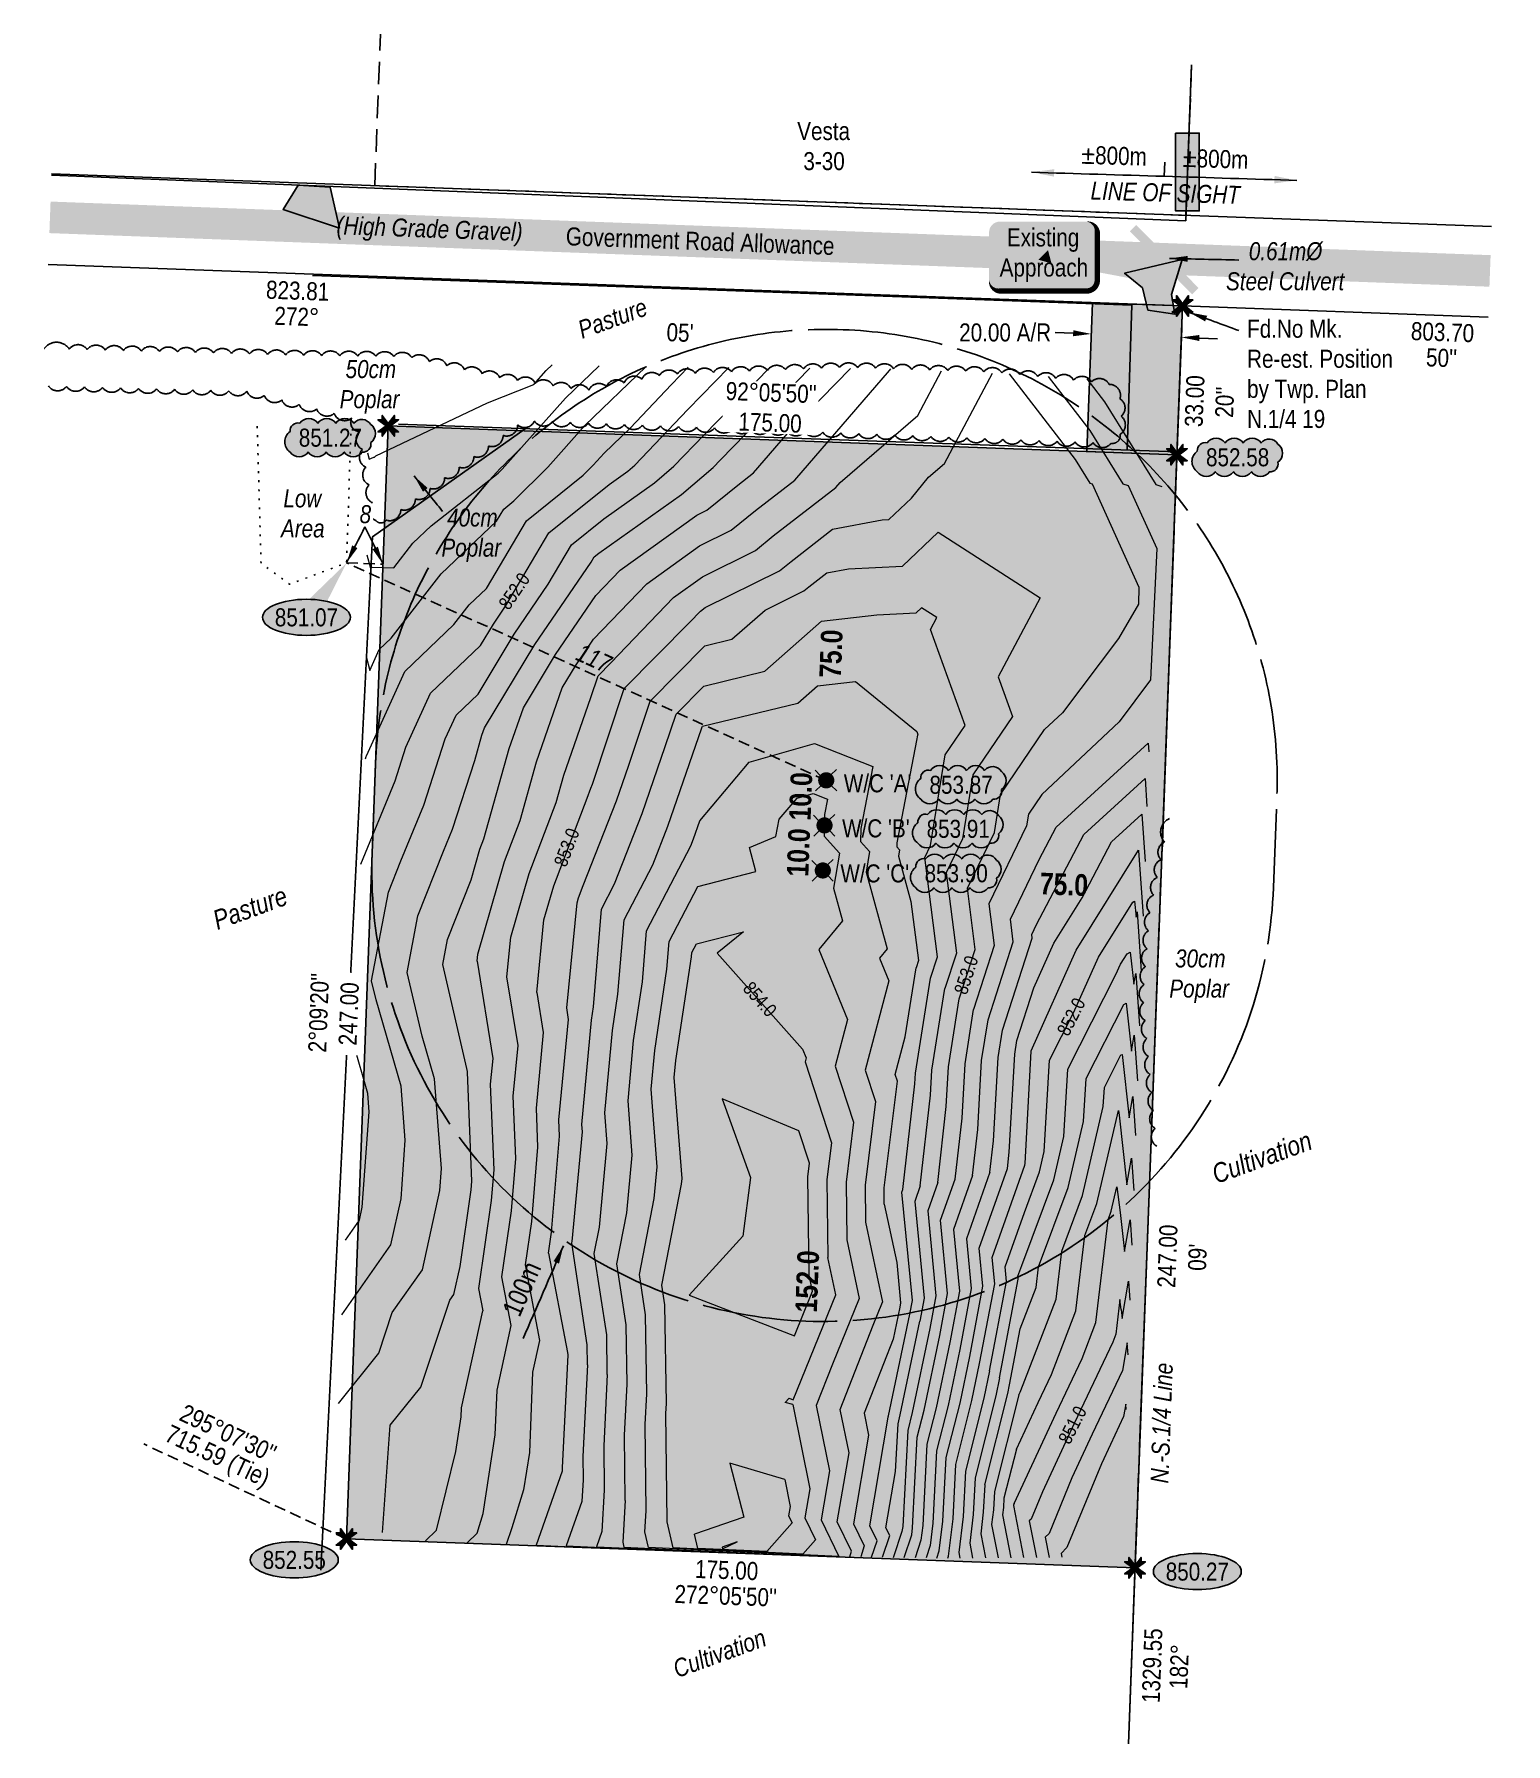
# Model space of a CAD drawing. Extents: x 313466 to 316532, y 5823964 to 5828818.
# Drawn here: x 315716 to 316532, y 5825929 to 5826877 of the extents above; entities that cross this region are included whole.
import ezdxf
from ezdxf.enums import TextEntityAlignment as Align

# ---------------------------------------------------------------- set-up
doc = ezdxf.new("R2010")
doc.units = 0
doc.header["$LTSCALE"] = 5
doc.header["$PDSIZE"] = 0.5
for name, pattern in [('0', [1, 1, 0]), ('foc-ACCESSROAD', [3.75, 2.5, -1.25]), ('foc-BUFFER', [16.75, 15, -1.75]), ('foc-QUARTERLINE', [33, 25, -3, 2, -3]), ('foc-TIELINE', [1.875, 1.25, -0.625]), ('foc-TOPO', [1, 0.2, -0.8])]:
    doc.linetypes.add(name, pattern=pattern)
doc.layers.get('Defpoints').update_dxf_attribs({"color": 9})
for name, color, linetype in [('AS-FENCE', 48, 'foc-FENCE'), ('AS-ROADS', 254, 'Continuous'), ('AS-UNDERLAY-H', 141, 'Continuous'), ('AUX-BUFFER', 7, 'foc-BUFFER'), ('C-WS', 13, 'foc-ACCESSROAD'), ('CG-NOTES', 7, 'Continuous'), ('L-BD', 7, 'Continuous'), ('L-MON', 1, 'Continuous'), ('L-QSEC', 8, 'foc-QUARTERLINE'), ('L-ROAD-T', 7, 'Continuous'), ('L-SEC', 7, 'Continuous'), ('L-TIE', 7, 'foc-TIELINE'), ('P-ELEVATION', 7, 'Continuous'), ('P-PROPOSED', 10, 'Continuous'), ('P-PROPOSED-H', 21, 'Continuous'), ('P-TXT', 4, 'Continuous'), ('T-BUSH', 110, '0'), ('T-BUSH-T', 110, 'Continuous'), ('T-LOW-AREA', 48, 'foc-TOPO'), ('T-LOW-AREA-T', 48, 'Continuous'), ('T-TIE', 201, 'foc-TIELINE')]:
    doc.layers.add(name, color=color, linetype=linetype)
for name, color, linetype, lineweight in [('AS-GENERAL', 48, 'Continuous', 18), ('C-WS-T', 13, 'Continuous', 9), ('T-TEXT', 48, 'Continuous', 18), ('T-TIE-T', 201, 'Continuous', 18)]:
    doc.layers.add(name, color=color, linetype=linetype, lineweight=lineweight)
doc.layers.add('C-TOPO-MAJR', color=7, linetype='Continuous', lineweight=15, true_color=0xd3aa5f)
doc.layers.add('C-TOPO-MINR', color=7, linetype='Continuous', lineweight=13, true_color=0xe9d5af)
doc.layers.add('C-TOPO-MAJR-TEXT', color=7, linetype='Continuous', true_color=0x644b1b)
doc.styles.add('80', font='ARIALN.TTF', dxfattribs={"height": 10})
doc.styles.add('80CG', font='ARIALN.TTF', dxfattribs={"height": 10})
doc.styles.add('80L', font='ARIALN.TTF', dxfattribs={"height": 10})
doc.styles.add('80LS', font='ARIALNI.TTF', dxfattribs={"height": 10})
doc.styles.add('BOLD', font='ARIALNB.TTF')
doc.styles.add('foc-LtypeFont', font='ARIALN.TTF', dxfattribs={"height": 7.35})
doc.linetypes.add('foc-FENCE', pattern='A,10,-1,["X",foc-LtypeFont,S=0.2,R=0,X=-0.625,Y=-0.75],-1.24', length=12.24)
doc.linetypes.add('foc-FENCE-NOLINE', pattern='A,0,-6,["X",foc-LtypeFont,S=0.2,R=0,X=-0.625,Y=-0.75],-6.24', length=12.24)
doc.dimstyles.new('CG2011', dxfattribs={"dimscale": 5, "dimtxt": 9, "dimasz": 2, "dimexe": 0.2, "dimexo": 0.0625, "dimgap": 0.5, "dimtad": 0, "dimtih": 1, "dimtoh": 1, "dimzin": 0, "dimdsep": 46, "dimtxsty": '80CG', "dimcen": 0.1, "dimse1": 1, "dimse2": 1, "dimclrd": 256, "dimclrt": 256, "dimaunit": 1, "dimadec": 4, "dimazin": 0, "dimtfac": 0.06, "dimtofl": 0, "dimtmove": 0, "dimatfit": 1, "dimfxl": 0.2, "dimtolj": 1, "dimtzin": 0, "dimlwd": -1, "dimarcsym": 0})
doc.dimstyles.new('COMPASS', dxfattribs={"dimscale": 5, "dimtxt": 10, "dimasz": 2.5, "dimexe": 0.2, "dimexo": 0.0625, "dimgap": 0.5, "dimtad": 0, "dimtih": 1, "dimtoh": 1, "dimzin": 0, "dimdsep": 46, "dimtxsty": '80', "dimcen": 0.1, "dimse1": 1, "dimse2": 1, "dimclrd": 256, "dimclrt": 256, "dimaunit": 1, "dimadec": 4, "dimazin": 0, "dimtfac": 0.06, "dimtofl": 0, "dimtmove": 0, "dimatfit": 1, "dimfxl": 0.2, "dimtolj": 1, "dimtzin": 0, "dimlwd": -1, "dimarcsym": 0})
doc.dimstyles.new('Compass 5 000', dxfattribs={"dimscale": 5, "dimtxt": 9, "dimasz": 2, "dimexe": 0.2, "dimexo": 0.0625, "dimgap": 0.5, "dimtad": 0, "dimtih": 1, "dimtoh": 1, "dimzin": 0, "dimdsep": 46, "dimtxsty": '80CG', "dimcen": 0.1, "dimse1": 1, "dimse2": 1, "dimclrd": 256, "dimclrt": 256, "dimaunit": 1, "dimadec": 4, "dimazin": 0, "dimtfac": 0.06, "dimtofl": 0, "dimtmove": 0, "dimatfit": 1, "dimfxl": 0.2, "dimtolj": 1, "dimtzin": 0, "dimlwd": -1, "dimarcsym": 0})

msp = doc.modelspace()

# ---------------------------------------------------------------- texts
at = {"rotation": 358.245555, "style": '80'}
for s, insert, char_height, width, attachment_point in [('%%P800m', (316333.154, 5826809.043), 9.9989, 42.10669, 6), ('%%P800m', (316353.143, 5826808.43), 9.9989, 42.10669, 4), ('\\pi6.3752;{\\fArial Narrow|b0|i1|c0|p34;LINE OF SIGH\\T1.55;T}', (316295.838, 5826795.613), 9.99893, 99.33726, 1)]:
    msp.add_mtext(s, dxfattribs=dict(at, insert=insert, char_height=char_height, width=width, attachment_point=attachment_point))
at = {"layer": 'AUX-BUFFER', "insert": (315975.568, 5826169.638), "char_height": 10.7488, "attachment_point": 1, "rotation": 66.442357, "style": '80L', "bg_fill": 1, "box_fill_scale": 1.1, "bg_fill_color": 21, "bg_fill_transparency": 0}
msp.add_mtext_dynamic_manual_height_columns('100m', width=6.84691, gutter_width=45, heights=[0], dxfattribs=at)
at = {"layer": 'C-TOPO-MAJR-TEXT', "char_height": 7.4992, "width": 11.37873, "attachment_point": 2, "style": '80L', "bg_fill": 1, "box_fill_scale": 1.1, "bg_fill_color": 21, "bg_fill_transparency": 0}
for s, insert, rotation in [('852.0', (315979.388, 5826570.429), 55.617401), ('853.0', (316008.074, 5826427.61), 69.215293), ('853.0', (316229.445, 5826356.689), 72.051546), ('854.0', (316121.529, 5826344.634), 311.723292), ('852.0', (316287.872, 5826334.104), 63.012323), ('851.0', (316288.6, 5826107.836), 63.012323)]:
    msp.add_mtext(s, dxfattribs=dict(at, insert=insert, rotation=rotation))
at = {"layer": 'C-WS-T', "insert": (316086.817, 5826828.335), "char_height": 9.99893, "attachment_point": 1, "style": '80L'}
msp.add_mtext_dynamic_manual_height_columns('\\pi52.561;Vesta\\P\\pi55.978;3-30', width=133.8562, gutter_width=50, heights=[0], dxfattribs=at)
at = {"layer": 'L-BD', "style": '80L'}
for s, height, rotation, p in [('823.81', 9.9989, 357.9032, (315862.449, 5826734.836)), ('272°', 9.9989, 357.9032, (315861.928, 5826720.597)), ("05'", 9.9989, 357.8355, (316074.423, 5826711.636)), ('803.70', 9.9989, 357.8355, (316497.066, 5826711.879)), ("50''", 9.9989, 357.8355, (316496.527, 5826697.641)), ("295°07'30''", 9.99893, 334.8748, (315823.95, 5826101.53)), ('715.59 (Tie)', 9.99893, 334.8748, (315817.581, 5826087.95)), ('175.00', 9.9989, 357.9032, (316100.255, 5826025.712)), ("272°05'50''", 9.99893, 357.9032, (316099.733, 5826011.473)), ('1329.55', 9.9989, 87.8438, (316336.063, 5825972.736)), ('182°', 9.9989, 87.8438, (316351.051, 5825972.172))]:
    msp.add_text(s, height=height, rotation=rotation, dxfattribs=at).set_placement(p, align=Align.MIDDLE)
at = {"layer": 'L-BD', "color": 3, "style": 'BOLD'}
msp.add_text('75.0', height=11.9987, rotation=87.8376, dxfattribs=at).set_placement((316158.084, 5826533.646), align=Align.MIDDLE)
at = {"layer": 'L-BD', "color": 3, "char_height": 11.9987, "style": 'BOLD', "bg_fill": 1, "box_fill_scale": 1.1, "bg_fill_color": 21, "bg_fill_transparency": 0}
for s, insert, width, attachment_point, rotation in [('10.0', (316135.273, 5826454.807), 13.24508, 2, 87.8376), ('10.0', (316134.014, 5826423.685), 13.24508, 2, 87.8376), ('75.0', (316287.436, 5826411.797), 27.18573, 2, 357.9032), ('152.0', (316144.984, 5826185.698), 13.53352, 5, 87.8376)]:
    msp.add_mtext(s, dxfattribs=dict(at, insert=insert, width=width, attachment_point=attachment_point, rotation=rotation))
at = {"layer": 'L-BD', "char_height": 9.9989, "attachment_point": 1, "style": '80L', "bg_fill": 1, "box_fill_scale": 1.1, "bg_fill_color": 21, "bg_fill_transparency": 0}
for s, width, insert in [("W/C 'A'", 37.01678, (316165.183, 5826466.804)), ("W/C 'B'", 37.01678, (316164.238, 5826441.827)), ("W/C 'C'", 38.82482, (316163.296, 5826416.847))]:
    msp.add_mtext_dynamic_manual_height_columns(s, width=width, gutter_width=50, heights=[0], dxfattribs=dict(at, insert=insert))
at = {"layer": 'L-MON', "insert": (316388.748, 5826718.776), "char_height": 9.99893, "attachment_point": 1, "style": '80L'}
msp.add_mtext_dynamic_manual_height_columns('Fd.No Mk.\\PRe-est. Position\\Pby Twp. Plan \\PN.1/4 19', width=145.84673, gutter_width=50, heights=[0], dxfattribs=at)
at = {"layer": 'L-QSEC', "insert": (316335.125, 5826073.978), "char_height": 9.99893, "attachment_point": 1, "rotation": 87.876983, "style": '80L'}
msp.add_mtext_dynamic_manual_height_columns('{\\fArial Narrow|b0|i1|c0|p34;N.-S.1/4 Line}', width=66.67572, gutter_width=50, heights=[0], dxfattribs=at)
at = {"layer": 'L-ROAD-T', "style": '80L'}
msp.add_text('Government Road Allowance', height=9.99893, rotation=357.903174, dxfattribs=at).set_placement((316085.576, 5826762.33), align=Align.MIDDLE_CENTER)
at = {"layer": 'T-BUSH-T', "char_height": 9.99893, "attachment_point": 1, "style": '80L'}
for s, insert in [('\\pi3.5917;{\\fArial Narrow|b0|i1|c0|p34;50cm\\P\\pi0.32806;Poplar}', (315885.424, 5826696.386)), ('\\pi3.5064;{\\fArial Narrow|b0|i1|c0|p34;30cm\\P\\pi0.32806;Poplar}', (316345.301, 5826369.707))]:
    msp.add_mtext_dynamic_manual_height_columns(s, width=34.20641, gutter_width=50, heights=[0], dxfattribs=dict(at, insert=insert))
at = {"layer": 'T-BUSH-T', "insert": (315941.836, 5826614.096), "char_height": 9.99893, "attachment_point": 1, "style": '80L', "bg_fill": 1, "box_fill_scale": 1.1, "bg_fill_color": 21, "bg_fill_transparency": 0}
msp.add_mtext_dynamic_manual_height_columns('\\pi3.4553;{\\fArial Narrow|b0|i1|c0|p34;40cm\\P\\pi0.32806;Poplar}', width=34.20641, gutter_width=50, heights=[0], dxfattribs=at)
at = {"layer": 'T-LOW-AREA-T', "insert": (315841.045, 5826624.748), "char_height": 9.99893, "attachment_point": 1, "style": '80L'}
msp.add_mtext_dynamic_manual_height_columns('\\pi13.51;{\\fArial Narrow|b0|i1|c0|p34;Low\\P\\pi12.149;Area}', width=48.2719, gutter_width=50, heights=[0], dxfattribs=at)
at = {"layer": 'T-TEXT', "style": '80LS'}
for s, height, rotation, p in [('(High Grade Gravel)', 9.99893, 357.903174, (315935.61, 5826769.245)), ('Pasture', 9.9989, 20, (316036.996, 5826719.563)), ('Pasture', 10.7488, 20, (315836.065, 5826392.754)), ('Cultivation', 10.74885, 20, (316396.908, 5826254.53)), ('Cultivation', 9.99893, 20, (316096.278, 5825979.619))]:
    msp.add_text(s, height=height, rotation=rotation, dxfattribs=at).set_placement(p, align=Align.MIDDLE_CENTER)
at = {"layer": 'T-TEXT', "insert": (316376.601, 5826761.744), "char_height": 9.99893, "attachment_point": 1, "style": '80L'}
msp.add_mtext_dynamic_manual_height_columns('\\pi13.101;{\\fArial Narrow|b0|i1|c0|p34;0.61mØ\\P\\pi0.45937;Steel Culvert}', width=66.12319, gutter_width=50, heights=[0], dxfattribs=at)
at = {"layer": 'T-TIE-T', "insert": (316028.723, 5826535.686), "char_height": 9.99893, "width": 21.58731, "attachment_point": 2, "rotation": 335.607187, "style": '80L', "bg_fill": 1, "box_fill_scale": 1.1, "bg_fill_color": 21, "bg_fill_transparency": 0}
msp.add_mtext('{\\fArial Narrow|b0|i1|c0|p34;117}', dxfattribs=at)

# ---------------------------------------------------------------- blocks, each defined once
blk = doc.blocks.new('*D526')
at = {"layer": 'Defpoints', "color": 0, "transparency": 16777216}
for p in [(316302.34, 5826710.88), (316302.03, 5826702.6), (316351.99, 5826700.72)]:
    blk.add_point(p, dxfattribs=at)
at = {"layer": 'P-TXT', "transparency": 16777216}
for p, q in [((316292.35, 5826711.26), (316282.35, 5826711.63)), ((316362.29, 5826708.62), (316372.28, 5826708.25))]:
    blk.add_line(p, q, dxfattribs=at)
for points in [[(316292.41, 5826712.92), (316292.28, 5826709.59), (316302.34, 5826710.88)], [(316362.35, 5826710.29), (316362.23, 5826706.96), (316352.3, 5826709)]]:
    blk.add_solid(points, dxfattribs=at)
at = {"layer": 'P-TXT', "transparency": 16777216, "insert": (316254.62, 5826711.63), "char_height": 10, "attachment_point": 5, "style": '80CG'}
blk.add_mtext('\\A1;20.00 A/R', dxfattribs=at)
blk = doc.blocks.new('TEMP')
h = blk.add_hatch(color=255)
h.dxf.hatch_style = 1
h.paths.add_polyline_path([(0, 0.25), (-0.67, 1.15), (-0.67, 0.67), (-1.15, 0.67), (-0.25, 0), (-1.15, -0.67), (-0.67, -0.67), (-0.67, -1.15), (0, -0.25), (0.67, -1.15), (0.67, -0.67), (1.15, -0.67), (0.25, 0), (1.15, 0.67), (0.67, 0.67), (0.67, 1.15)])
h.paths.add_polyline_path([(0.57, 0.85), (0.57, 0.57), (0.85, 0.57), (0.08, 0), (0.85, -0.57), (0.57, -0.57), (0.57, -0.85), (0, -0.08), (-0.57, -0.85), (-0.57, -0.57), (-0.85, -0.57), (-0.08, 0), (-0.85, 0.57), (-0.57, 0.57), (-0.57, 0.85), (0, 0.08)], flags=16)
h = blk.add_hatch(color=1)
h.dxf.hatch_style = 1
h.paths.add_polyline_path([(0, 0.08), (-0.57, 0.85), (-0.57, 0.57), (-0.85, 0.57), (-0.08, 0), (-0.85, -0.57), (-0.57, -0.57), (-0.57, -0.85), (0, -0.08), (0.57, -0.85), (0.57, -0.57), (0.85, -0.57), (0.08, 0), (0.85, 0.57), (0.57, 0.57), (0.57, 0.85)])
at = {"color": 1}
for p, q in [((-0.08, 0), (0.08, 0)), ((0, 0.08), (0, -0.08))]:
    blk.add_line(p, q, dxfattribs=at)
at = {"color": 255, "flags": 128}
blk.add_lwpolyline([(-0.25, 0), (-1.15, 0.67), (-0.67, 0.67), (-0.67, 1.15), (0, 0.25), (0.67, 1.15), (0.67, 0.67), (1.15, 0.67), (0.25, 0), (1.15, -0.67), (0.67, -0.67), (0.67, -1.15), (0, -0.25), (-0.67, -1.15), (-0.67, -0.67), (-1.15, -0.67)], close=True, dxfattribs=at)
at = {"color": 1, "flags": 128}
blk.add_lwpolyline([(-0.08, 0), (-0.85, 0.57), (-0.57, 0.57), (-0.57, 0.85), (0, 0.08), (0.57, 0.85), (0.57, 0.57), (0.85, 0.57), (0.08, 0), (0.85, -0.57), (0.57, -0.57), (0.57, -0.85), (0, -0.08), (-0.57, -0.85), (-0.57, -0.57), (-0.85, -0.57)], close=True, dxfattribs=at)
blk = doc.blocks.new('*U527')
at = {"layer": 'P-ELEVATION'}
h = blk.add_hatch(color=111, dxfattribs=at)
h.dxf.hatch_style = 1
edge = h.paths.add_edge_path()
edge.add_ellipse((0, 0), major_axis=(-24.38, 0), ratio=0.410256, start_angle=0, end_angle=360)
at = {"layer": 'P-ELEVATION', "color": 7, "flags": 128}
blk.add_lwpolyline([(0, 0, 12.5, 0, 0), (22.27, 30.2, 0, 0, 0)], format="xyseb", dxfattribs=at)
at = {"layer": 'P-ELEVATION', "color": 7}
blk.add_ellipse((0, 0), major_axis=(-24.38, 0), ratio=0.410256, dxfattribs=at)
at = {"layer": 'P-ELEVATION', "style": '80'}
blk.add_attdef('ELEVATION', text='', height=10, dxfattribs=at).set_placement((0, 0), align=Align.MIDDLE_CENTER)
blk = doc.blocks.new('*U528')
h = blk.add_hatch(color=255)
edge = h.paths.add_edge_path()
edge.add_line((-24, -20), (24, -20))
edge.add_arc((24, -14), 6, 270, 360)
edge.add_line((30, -14), (30, 12.5))
edge.add_arc((24, 12.5), 6, 0, 90)
edge.add_line((24, 18.5), (-24, 18.5))
edge.add_arc((-24, 12.5), 6, 90, 180)
edge.add_line((-30, 12.5), (-30, -14))
edge.add_arc((-24, -14), 6, 180, 270)
at = {"color": 1, "flags": 128}
blk.add_lwpolyline([(-24, -20, 3, 3, 0), (24, -20, 3, 3, 0.414214), (30, -14, 3, 3, 0), (30, 12.5, 3, 0, 0.414214), (24, 18.5, 0, 0, 0), (-24, 18.5, 0, 0, 0.414214), (-30, 12.5, 0, 0, 0), (-30, -14, 0, 3, 0.414214)], format="xyseb", close=True, dxfattribs=at)
for points in [[(65.58, -16.2, 0, 7.5, 0), (0, 0, 0, 0, 0)], [(4.61, -4.68, 0, 7.5, 0), (0, 0, 0, 0, 0)]]:
    blk.add_lwpolyline(points, format="xyseb", dxfattribs=at)
at = {"color": 1, "style": '80'}
blk.add_attdef('ENTER_TEXT_001', (-26.85, -4.92), '', height=10, dxfattribs=at)
blk = doc.blocks.new('we')
at = {"layer": 'P-ELEVATION'}
h = blk.add_hatch(color=111, dxfattribs=at)
h.dxf.hatch_style = 1
edge = h.paths.add_edge_path()
edge.add_ellipse((0, 0), major_axis=(-24.38, 0), ratio=0.410256, start_angle=0, end_angle=360)
at = {"layer": 'P-ELEVATION', "color": 7, "flags": 128}
blk.add_lwpolyline([(0, 0, 12.5, 0, 0), (-12.42, -6.43, 0, 0, 0)], format="xyseb", dxfattribs=at)
at = {"layer": 'P-ELEVATION', "color": 7}
blk.add_ellipse((0, 0), major_axis=(-24.38, 0), ratio=0.410256, dxfattribs=at)
at = {"layer": 'P-ELEVATION', "style": '80'}
blk.add_attdef('ELEVATION', text='', height=10, dxfattribs=at).set_placement((0, 0), align=Align.MIDDLE_CENTER)
blk = doc.blocks.new('wa')
at = {"layer": 'P-ELEVATION'}
h = blk.add_hatch(color=111, dxfattribs=at)
h.dxf.hatch_style = 1
edge = h.paths.add_edge_path()
edge.add_arc((-17.35, -4.5), 6.1, 215, 325)
edge.add_arc((-7.35, -4.5), 6.1, 215, 325)
edge.add_arc((2.65, -4.5), 6.1, 215, 325)
edge.add_arc((12.65, -4.5), 6.1, 215, 325)
edge.add_arc((18.14, -3.7), 4.32, 263.43363, 373.43363)
edge.add_arc((18.85, 2.3), 6.1, 305, 415)
edge.add_arc((17.45, 4.39), 5.69, 30.69553, 140.69553)
edge.add_arc((8.05, 4.5), 6.1, 35, 145)
edge.add_arc((-1.95, 4.5), 6.1, 35, 145)
edge.add_arc((-11.95, 4.5), 6.1, 35, 145)
edge.add_arc((-18.04, 3.81), 4.33, 75.42608, 185.42608)
edge.add_arc((-18.36, -2.3), 6.96, 125, 235)
at = {"color": 240, "flags": 128}
blk.add_lwpolyline([(-22.35, -8, 0.520567), (-12.35, -8, 0.520567), (-2.35, -8, 0.520567), (7.65, -8, 0.520567), (17.65, -8, 0.520567), (22.35, -2.7, 0.520567), (22.35, 7.3, 0.520567), (13.05, 8, 0.520567), (3.05, 8, 0.520567), (-6.95, 8, 0.520567), (-16.95, 8, 0.520567), (-22.35, 3.4, 0.520567)], format="xyb", close=True, dxfattribs=at)
at = {"layer": 'P-ELEVATION', "color": 240, "flags": 128}
blk.add_lwpolyline([(0, 0, 12.5, 0, 0), (-12.42, -6.43, 0, 0, 0)], format="xyseb", dxfattribs=at)
at = {"layer": 'P-ELEVATION', "color": 240, "style": '80'}
blk.add_attdef('ELEVATION', text='', height=10, dxfattribs=at).set_placement((0, 0), align=Align.MIDDLE_CENTER)
blk = doc.blocks.new('WC')
at = {"layer": 'L-MON'}
h = blk.add_hatch(color=255, dxfattribs=at)
h.dxf.hatch_style = 1
edge = h.paths.add_edge_path()
edge.add_arc((0, 0), 0.9, 0, 360)
at = {"layer": 'L-MON', "color": 240, "flags": 128}
for points in [[(-0.62, 0.5), (-1.23, 1.12)], [(0.52, 0.61), (1.13, 1.21)], [(-1.18, -1.18), (-0.56, -0.57)], [(1.16, -1.18), (0.56, -0.57)]]:
    blk.add_lwpolyline(points, dxfattribs=at)
at = {"layer": 'L-MON', "color": 240}
for radius in [0.8, 0.373]:
    blk.add_circle((0, 0), radius, dxfattribs=at)

# ---------------------------------------------------------------- dimensions: what is measured, and where the dimension line sits
at = {"layer": 'P-TXT'}
dim = msp.add_linear_dim(base=(316302.34, 5826710.882), p1=(316351.987, 5826700.721), p2=(316302.028, 5826702.602), angle=177.843815, text='20.00 A/R', dimstyle='Compass 5 000', dxfattribs=at)
dim.commit()
dim.dimension.update_dxf_attribs({"geometry": '*D526', "text_midpoint": (316254.619, 5826711.635), "dimtype": 161})

# ---------------------------------------------------------------- hatches: boundary and pattern name
at = {"layer": 'AS-ROADS'}
h = msp.add_hatch(color=256, dxfattribs=at)
h.dxf.hatch_style = 1
h.paths.add_polyline_path([(315862.777, 5826793.29), (315880.444, 5826792.298), (315885.598, 5826769.527), (315854.394, 5826779.785)])
h = msp.add_hatch(color=256, dxfattribs=at)
h.dxf.hatch_style = 1
h.paths.add_polyline_path([(316333.709, 5826724.135), (316330.739, 5826736.353), (316320.872, 5826744.498), (316352.799, 5826752.144), (316346.887, 5826732.728), (316348.712, 5826721.785)])
at = {"layer": 'AS-UNDERLAY-H'}
h = msp.add_hatch(color=256, dxfattribs=at)
h.dxf.hatch_style = 1
h.paths.add_polyline_path([(316349.11, 5826822.192), (316349.11, 5826779.101), (316362.239, 5826779.101), (316362.239, 5826822.192)])
at = {"layer": 'P-PROPOSED-H'}
h = msp.add_hatch(color=256, dxfattribs=at)
h.dxf.hatch_style = 1
h.paths.add_polyline_path([(316299.888, 5826645.754), (316302.991, 5826728.189), (316352.952, 5826726.359), (316349.84, 5826643.925)])
h = msp.add_hatch(color=256, dxfattribs=at)
h.dxf.hatch_style = 1
h.paths.add_polyline_path([(315912.689, 5826659.932), (315889.458, 5826042.936), (316326.618, 5826026.929), (316349.84, 5826643.925)])

# ---------------------------------------------------------------- linework, layer by layer
at = {"flags": 128}
msp.add_lwpolyline([(316342.827, 5826798.247), (316343.068, 5826806.126)], dxfattribs=at)
at = {"layer": 'AS-FENCE', "flags": 128}
for points in [[(316354.749, 5826773.625), (316357.994, 5826860.039)], [(315726.007, 5826798.797), (316354.749, 5826773.625)], [(316322.169, 5826646.478), (316324.807, 5826726.878), (315870.677, 5826743.19)], [(315988.489, 5826658.345), (315903.979, 5826598.458), (315875.319, 5826025.695)], [(316349.91, 5826645.549), (315918.414, 5826660.895)]]:
    msp.add_lwpolyline(points, dxfattribs=at)
at = {"layer": 'AS-FENCE', "linetype": 'foc-FENCE-NOLINE', "flags": 128}
msp.add_lwpolyline([(316322.947, 5825929.401), (316352.952, 5826726.359)], dxfattribs=at)
at = {"layer": 'AS-GENERAL', "const_width": 4.999, "flags": 128}
msp.add_lwpolyline([(316325.502, 5826769.56), (316360.029, 5826734.625)], dxfattribs=at)
at = {"layer": 'AS-ROADS', "flags": 128}
for points in [[(315862.777, 5826793.29), (315880.444, 5826792.298), (315885.598, 5826769.527), (315854.394, 5826779.785)], [(316333.709, 5826724.135), (316330.739, 5826736.353), (316320.872, 5826744.498), (316352.799, 5826752.144), (316346.887, 5826732.728), (316348.712, 5826721.785)]]:
    msp.add_lwpolyline(points, close=True, dxfattribs=at)
at = {"layer": 'AS-ROADS', "const_width": 17.498, "flags": 128}
msp.add_lwpolyline([(316523.401, 5826745.797), (315725.154, 5826775.497)], dxfattribs=at)
at = {"layer": 'AS-UNDERLAY-H'}
msp.add_lwpolyline([(316349.11, 5826822.192), (316349.11, 5826779.101), (316362.239, 5826779.101), (316362.239, 5826822.192)], close=True, dxfattribs=at)
at = {"layer": 'AUX-BUFFER', "color": 251, "linetype": 'foc-BUFFER', "flags": 128}
msp.add_lwpolyline([(315903.759, 5826422.904, 1), (316403.35, 5826404.053), (316405.235, 5826454.012, 1), (315905.644, 5826472.863)], format="xyb", close=True, dxfattribs=at)
at = {"layer": 'C-TOPO-MAJR'}
for points, elevation in [([(315922.469, 5826481.753), (315936.065, 5826511.68), (315963.816, 5826538.247), (315970.919, 5826550.051), (315977.672, 5826559.921), (316001.771, 5826600.602), (316035.063, 5826627.436), (316045.388, 5826634.767), (316049.351, 5826638.145), (316078.683, 5826668.92), (316101.456, 5826692.179)], 2130), ([(315995.042, 5826345.874), (315998.976, 5826386.062), (316004.446, 5826404.998), (316022.886, 5826453.581), (316025.052, 5826459.054), (316025.841, 5826461.355), (316043.384, 5826514.343), (316079.768, 5826551.157), (316085.665, 5826557.298), (316088.365, 5826559.236), (316129.624, 5826579.643), (316135.952, 5826584.804), (316158.885, 5826602.573), (316186.441, 5826607.763), (316190.216, 5826607.942), (316202.624, 5826619.765), (316212.2, 5826631.488), (316221.092, 5826639.131), (316247.608, 5826689.21)], 2132.5), ([(316256.861, 5826688.737), (316293.408, 5826641.36), (316301.539, 5826628.248)], 2132.5), ([(316301.539, 5826628.248), (316302.853, 5826627.849), (316328.808, 5826570.476), (316328.57, 5826561.132), (316317.446, 5826542.147), (316286.415, 5826500.91), (316276.529, 5826491.624)], 2132.5), ([(316217.221, 5826240.53), (316222.018, 5826282.575), (316223.228, 5826304.608), (316229.19, 5826342.259), (316238.097, 5826369.758), (316233.784, 5826403.59), (316248.74, 5826434.61), (316252.12, 5826455.597), (316276.529, 5826491.624)], 2132.5), ([(315897.468, 5826417.065), (315916.449, 5826463.18), (315922.469, 5826481.753)], 2130), ([(316292.546, 5826334.539), (316306.296, 5826365.422), (316325.35, 5826395.992), (316326.25, 5826396.452), (316327.247, 5826387.519), (316327.764, 5826390.515), (316330.103, 5826357.705)], 2130), ([(316080.946, 5826368.009), (316083.444, 5826372.801), (316109.633, 5826379.532), (316094.955, 5826367.614), (316142.311, 5826314.506), (316144.308, 5826309.639), (316143.711, 5826307.373), (316158.414, 5826262.579), (316155.866, 5826242.173), (316156.419, 5826198.966)], 2135), ([(316066.889, 5826118.055), (316066.008, 5826172.671), (316064.344, 5826183.616), (316075.232, 5826239.626), (316075.52, 5826242.657), (316071.244, 5826298.788), (316072.094, 5826308.104), (316080.75, 5826365.603), (316080.946, 5826368.009)], 2135), ([(315995.042, 5826345.874), (315998.622, 5826323.718), (315994.585, 5826281.817), (315995.49, 5826260.039), (315992.051, 5826218.891), (315988.538, 5826194.798), (315996.58, 5826152.991)], 2132.5), ([(316246.023, 5826136.21), (316255.363, 5826185.661), (316254.581, 5826193.744), (316265.279, 5826223.961), (316273.686, 5826246.437), (316276.328, 5826257.752), (316279.216, 5826308.363), (316292.546, 5826334.539)], 2130), ([(315888.891, 5826208.514), (315896.673, 5826219.594), (315898.294, 5826226.938), (315902.122, 5826279.689), (315901.317, 5826289.864), (315893.312, 5826317.557)], 2130), ([(316217.221, 5826240.53), (316211.677, 5826224.871), (316216.24, 5826177.743), (316212.826, 5826159.67), (316203.133, 5826113.113), (316200.593, 5826103.07), (316197.845, 5826049.819), (316197.542, 5826048.051)], 2132.5), ([(316136.959, 5826117.386), (316132.754, 5826118.642), (316134.925, 5826121.013), (316137.145, 5826120.149), (316160.822, 5826178.296), (316156.419, 5826198.966)], 2135), ([(316318.954, 5826170.05), (316319.496, 5826165.187), (316323.056, 5826185.807), (316323.798, 5826175.393)], 2127.5), ([(316318.954, 5826170.05), (316318.23, 5826175.72), (316315.947, 5826156.386), (316314.235, 5826151.952), (316292.93, 5826106.88), (316275.279, 5826069.058), (316269.047, 5826053.949), (316268.02, 5826052.907), (316271.944, 5826032.688)], 2127.5), ([(315996.58, 5826152.991), (315992.704, 5826135.311), (315990.89, 5826090.933), (315987.719, 5826070.182), (315981.23, 5826049.19), (315977.98, 5826039.945), (315982.833, 5826039.724)], 2132.5), ([(316246.023, 5826136.21), (316242.835, 5826120.9), (316232.622, 5826080.516), (316231.323, 5826055.351), (316228.917, 5826035.482), (316229.537, 5826032.287)], 2130), ([(316067.35, 5826052.8), (316066.606, 5826112.418), (316066.889, 5826118.055)], 2135), ([(316136.959, 5826117.386), (316146.348, 5826070.816), (316143.575, 5826054.599), (316149.48, 5826042.513), (316142.488, 5826034.587), (316070.623, 5826037.939), (316067.329, 5826052.458), (316067.35, 5826052.8)], 2135), ([(316192.673, 5826032.748), (316197.66, 5826047.81), (316197.542, 5826048.051)], 2132.5)]:
    msp.add_lwpolyline(points, dxfattribs=dict(at, elevation=elevation))
at = {"layer": 'C-TOPO-MINR'}
for points, elevation in [([(315903.825, 5826581.529), (315915.75, 5826581.251), (315926.335, 5826594.862), (315936.446, 5826604.487), (315973.659, 5826633.633), (315975.894, 5826635.852), (316010.952, 5826675.315), (316029.502, 5826693.149)], 2128.75), ([(315904.69, 5826642.59), (315905.036, 5826642.582), (315905.746, 5826643.329), (315967.724, 5826672.596), (315993.421, 5826682.802), (316000.292, 5826690.536), (316003.537, 5826693.655)], 2128.333), ([(315932.387, 5826449.747), (315944.275, 5826486.422), (315950.241, 5826499.555), (315962.419, 5826511.213), (315982.39, 5826544.4), (316001.378, 5826572.149), (316014.32, 5826593.997), (316032.199, 5826608.408), (316060.266, 5826628.335), (316071.037, 5826637.517), (316087.737, 5826655.039), (316123.922, 5826691.996)], 2130.417), ([(315941.96, 5826577.831), (315972.682, 5826607.075), (315976.673, 5826613.812), (315982.349, 5826618.387), (316001.053, 5826636.951), (316021.613, 5826660.094), (316055.468, 5826692.643)], 2129.167), ([(315966.028, 5826492.497), (315993.862, 5826538.75), (316025.084, 5826584.378), (316026.869, 5826587.392), (316029.335, 5826589.38), (316075.144, 5826621.903), (316092.724, 5826636.89), (316096.791, 5826641.157), (316146.388, 5826691.813)], 2130.833), ([(315989.222, 5826607.207), (316020.699, 5826632.578), (316026.213, 5826638.051), (316032.273, 5826644.873), (316046.685, 5826658.728), (316069.629, 5826682.801), (316078.991, 5826692.362)], 2129.583), ([(316083.705, 5826610.431), (316089.335, 5826613.216), (316106.388, 5826627.123), (316115.173, 5826633.93), (316136.391, 5826658.474), (316168.854, 5826691.63)], 2131.25), ([(316070.876, 5826564.86), (316086.812, 5826576.301), (316116.194, 5826590.834), (316126.097, 5826598.91), (316160.795, 5826625.795), (316163.2, 5826628.577), (316206.306, 5826665.631), (316219.389, 5826690.341)], 2132.083), ([(316085.259, 5826593.366), (316102.765, 5826602.025), (316116.243, 5826613.017), (316137.984, 5826629.862), (316190.498, 5826690.607), (316191.32, 5826691.447)], 2131.667), ([(316278.389, 5826687.322), (316301.519, 5826657.338), (316319.842, 5826627.794), (316322.802, 5826626.894), (316338.618, 5826591.934), (316335.274, 5826519.128), (316317.785, 5826495.886), (316274.944, 5826455.644), (316267.486, 5826444.636), (316266.453, 5826438.223), (316245.646, 5826395.067), (316248.611, 5826371.814), (316237.17, 5826336.494)], 2132.083), ([(316299.918, 5826685.907), (316309.631, 5826673.315), (316338.144, 5826627.341), (316341.396, 5826626.352), (316341.398, 5826626.409)], 2131.667), ([(315901.097, 5826645), (315902.048, 5826641.451), (315904.69, 5826642.59)], 2128.333), ([(315900.664, 5826477.084), (315921.89, 5826523.806), (315949.005, 5826549.765), (315957.586, 5826560.8), (315967.091, 5826569.848), (315989.222, 5826607.207)], 2129.583), ([(315979.763, 5826481.102), (315987.591, 5826503.617), (316005.333, 5826533.099), (316027.785, 5826565.911), (316041.299, 5826579.983), (316083.705, 5826610.431)], 2131.25), ([(316197.761, 5826582.104), (316217.498, 5826600.91), (316274.069, 5826564.653), (316250.78, 5826520.775), (316258.669, 5826498.904), (316236.754, 5826466.559), (316231.026, 5826430.997), (316221.922, 5826412.113), (316227.584, 5826367.702), (316221.21, 5826348.025)], 2132.917), ([(315900.761, 5826588.498), (315902.752, 5826581.066), (315903.825, 5826581.529)], 2128.75), ([(315994.899, 5826473.738), (316009.154, 5826514.736), (316016.804, 5826527.448), (316026.485, 5826541.596), (316056.088, 5826572.421), (316085.259, 5826593.366)], 2131.667), ([(315900.424, 5826531.996), (315902.466, 5826524.379), (315907.714, 5826535.931), (315914.225, 5826542.164), (315941.96, 5826577.831)], 2129.167), ([(316020.702, 5826405.105), (316039.274, 5826452.038), (316046.042, 5826471.774), (316057.784, 5826507.24), (316088.187, 5826538.002), (316103.207, 5826541.644), (316121.575, 5826557.829), (316143.053, 5826568.452), (316145.806, 5826570.697), (316155.783, 5826578.427), (316167.77, 5826580.685), (316197.761, 5826582.104)], 2132.917), ([(315956.479, 5826040.863), (315961.924, 5826046.188), (315965.294, 5826057.09), (315971.965, 5826100.745), (315972.974, 5826125.452), (315980.813, 5826161.211), (315975.599, 5826188.318), (315980.913, 5826224.766), (315983.34, 5826253.798), (315981.9, 5826288.447), (315984.601, 5826316.491), (315978.461, 5826354.496), (315980.618, 5826376.532), (315990.787, 5826411.735), (316005.777, 5826451.229), (316010.036, 5826466.373), (316024.992, 5826509.39), (316028.984, 5826521.446), (316036.073, 5826528.619), (316070.876, 5826564.86)], 2132.083), ([(316180.6, 5826032.935), (316183.591, 5826041.97), (316179.553, 5826050.233), (316189.84, 5826110.397), (316189.806, 5826110.564), (316190.027, 5826111.132), (316201.76, 5826167.49), (316203.198, 5826175.104), (316197.376, 5826235.247), (316197.885, 5826236.684), (316204.561, 5826295.198), (316204.885, 5826301.089), (316213.23, 5826353.79), (316217.07, 5826365.647), (316210.06, 5826420.636), (316213.313, 5826427.384), (316221.389, 5826477.52), (316232.476, 5826493.885), (316213.318, 5826547), (316216.837, 5826553.63), (316208.289, 5826559.108), (316205.306, 5826556.267)], 2133.333), ([(316030.821, 5826392.117), (316038.055, 5826405.998), (316053.496, 5826445.022), (316066.243, 5826482.194), (316072.184, 5826500.136), (316087.566, 5826515.7), (316121.456, 5826523.916), (316152.864, 5826551.592)], 2133.333), ([(316152.864, 5826551.592), (316183.415, 5826555.231), (316205.306, 5826556.267)], 2133.333), ([(316067.719, 5826438.006), (316086.444, 5826492.613), (316086.584, 5826493.033), (316086.944, 5826493.398), (316139.704, 5826506.188), (316150.557, 5826515.751), (316171.754, 5826518.276), (316205.683, 5826490.53), (316206.283, 5826488.866), (316206.023, 5826488.482), (316205.542, 5826485.495), (316194.574, 5826428.853), (316194.526, 5826426.661), (316196.071, 5826424.943), (316195.483, 5826421.431), (316202.386, 5826396.309), (316206.557, 5826363.591), (316205.249, 5826359.555)], 2133.75), ([(315942.141, 5826248.317), (315938.217, 5826297.929), (315931.383, 5826321.573), (315923.153, 5826356.902), (315929.138, 5826388.388), (315943.311, 5826424.131), (315948.325, 5826436.314), (315960.673, 5826474.407), (315964.627, 5826488.467), (315966.028, 5826492.497)], 2130.833), ([(316055.883, 5826380.063), (316080.424, 5826427.154), (316081.941, 5826430.99), (316085.386, 5826441.036), (316112.783, 5826473.472), (316148.978, 5826483.785), (316181.215, 5826471.099), (316174.552, 5826436.686), (316174.395, 5826429.556), (316179.421, 5826423.969), (316177.507, 5826412.546), (316189.186, 5826370.04), (316184.884, 5826364.839)], 2134.167), ([(316282.839, 5826437.519), (316333.958, 5826484.124), (316334.306, 5826479.246)], 2131.667), ([(315900.03, 5826475.445), (315900.511, 5826476.613), (315900.664, 5826477.084)], 2129.583), ([(315949.017, 5826178.504), (315952.442, 5826194.024), (315958.637, 5826236.516), (315959.038, 5826241.314), (315956.529, 5826301.706), (315956.561, 5826302.039), (315956.287, 5826303.735), (315942.85, 5826361.415), (315945.484, 5826375.272), (315958.599, 5826408.347), (315963.47, 5826425.21), (315965.692, 5826431.064), (315979.763, 5826481.102)], 2131.25), ([(315961.88, 5826363.118), (315962.26, 5826367.002), (315977.129, 5826418.473), (315985.734, 5826441.146), (315994.899, 5826473.738)], 2131.667), ([(316246.226, 5826246.3), (316248.204, 5826263.642), (316250.742, 5826309.885), (316253.13, 5826324.964), (316269.638, 5826375.926), (316269.371, 5826378.02), (316272.004, 5826383.482), (316298.183, 5826433.424), (316332.148, 5826464.39), (316333.255, 5826448.861)], 2131.25), ([(316061.716, 5826249.144), (316058.432, 5826292.245), (316060.388, 5826313.692), (316067.163, 5826358.697), (316068.415, 5826374.036), (316084.34, 5826404.596), (316116.419, 5826412.84), (316112.947, 5826426.126), (316127.582, 5826432.223), (316129.369, 5826441.879), (316139.273, 5826453.604), (316148.213, 5826456.151), (316156.175, 5826453.018), (316154.529, 5826444.518), (316154.264, 5826432.451), (316162.771, 5826422.995), (316159.53, 5826403.662), (316164.505, 5826385.557), (316151.315, 5826369.608)], 2134.583), ([(315886.981, 5826167.254), (315914.121, 5826205.897), (315919.774, 5826231.51), (315922.131, 5826264.003), (315919.767, 5826293.896), (315905.931, 5826341.765), (315903.456, 5826352.388), (315912.792, 5826401.505), (315919.682, 5826418.88), (315932.387, 5826449.747)], 2130.417), ([(316034.106, 5826262.116), (316032.808, 5826279.158), (316036.975, 5826324.868), (316039.988, 5826344.884), (316043.352, 5826386.09), (316059.239, 5826416.576), (316067.719, 5826438.006)], 2133.75), ([(316236.557, 5826244.377), (316239.476, 5826269.953), (316241.571, 5826308.126), (316245.15, 5826330.729), (316259.124, 5826373.87), (316257.508, 5826386.543), (316273.442, 5826419.591), (316282.839, 5826437.519)], 2131.667), ([(316313.527, 5826429.329), (316330.338, 5826444.655), (316332.204, 5826418.475)], 2130.833), ([(316234.957, 5826144.03), (316242.322, 5826183.022), (316240.28, 5826204.119), (316255.894, 5826248.223), (316256.933, 5826257.33), (316259.914, 5826311.644), (316261.11, 5826319.198), (316270.566, 5826348.39), (316281.616, 5826373.21), (316297.303, 5826398.377), (316313.527, 5826429.329)], 2130.833), ([(316269.128, 5826313.549), (316293.956, 5826369.316), (316328.501, 5826424.74), (316328.519, 5826424.749), (316328.538, 5826424.574), (316328.549, 5826424.633), (316331.153, 5826388.09)], 2130.417), ([(316001.477, 5826201.279), (316003.188, 5826213.016), (316007.641, 5826266.281), (316007.271, 5826275.188), (316012.642, 5826330.944), (316011.623, 5826337.252), (316017.334, 5826395.592), (316018.104, 5826398.26), (316020.702, 5826405.105)], 2132.917), ([(316023.17, 5826139.479), (316022.99, 5826150.594), (316014.394, 5826207.141), (316014.528, 5826207.833), (316020.301, 5826268.602), (316019.995, 5826272.615), (316025.269, 5826330.456), (316026.401, 5826337.978), (316030.821, 5826392.117)], 2133.333), ([(316045.029, 5826128.767), (316044.499, 5826161.632), (316039.369, 5826195.379), (316044.88, 5826223.729), (316047.911, 5826255.63), (316045.62, 5826285.701), (316048.681, 5826319.28), (316053.575, 5826351.79), (316055.883, 5826380.063)], 2134.167), ([(316151.315, 5826369.608), (316167.184, 5826330.932), (316160.371, 5826305.059), (316170.578, 5826273.963), (316166.415, 5826240.625), (316166.823, 5826208.795), (316173.747, 5826176.286)], 2134.583), ([(315961.88, 5826363.118), (315970.581, 5826309.265), (315969.214, 5826295.076), (315971.189, 5826247.556), (315969.775, 5826230.641), (315962.66, 5826181.837), (315965.046, 5826169.43)], 2131.667), ([(316184.884, 5826364.839), (316190.06, 5826352.224), (316177.031, 5826302.744), (316182.741, 5826285.347), (316176.964, 5826239.078), (316177.226, 5826218.623), (316186.673, 5826174.276)], 2134.167), ([(316251.556, 5826132.3), (316261.884, 5826186.981), (316261.731, 5826188.556), (316263.816, 5826194.443), (316281.628, 5826242.061), (316287.224, 5826266.031), (316289.351, 5826303.296), (316316.065, 5826355.753), (316318.636, 5826361.528), (316322.199, 5826367.245), (316323.981, 5826368.154)], 2129.583), ([(316323.981, 5826368.154), (316325.955, 5826350.463), (316326.979, 5826356.397), (316329.052, 5826327.319)], 2129.583), ([(316187.63, 5826228.452), (316187.514, 5826237.53), (316194.905, 5826296.731), (316193.691, 5826300.43), (316199.2, 5826321.352), (316205.249, 5826359.555)], 2133.75), ([(316207.553, 5826238.607), (316213.29, 5826288.887), (316214.056, 5826302.848), (316221.21, 5826348.025)], 2132.917), ([(316218.359, 5826155.76), (316222.76, 5826179.063), (316218.828, 5826219.683), (316226.889, 5826242.453), (316230.747, 5826276.264), (316232.399, 5826306.367), (316237.17, 5826336.494)], 2132.083), ([(316243.298, 5826072.997), (316256.069, 5826123.495), (316257.088, 5826128.39), (316262.938, 5826159.362), (316271.823, 5826182.375), (316273.181, 5826193.872), (316289.569, 5826237.684), (316298.121, 5826274.311), (316299.485, 5826298.228), (316320.324, 5826339.148), (316321.712, 5826339.857), (316324.663, 5826313.408), (316326.195, 5826322.279), (316328.001, 5826296.934)], 2129.167), ([(316240.49, 5826140.12), (316248.843, 5826184.341), (316247.43, 5826198.932), (316265.562, 5826250.146), (316265.662, 5826251.019), (316269.085, 5826313.403), (316269.09, 5826313.433), (316269.128, 5826313.549)], 2130.417), ([(316262.209, 5826122.906), (316262.89, 5826124.365), (316263.308, 5826125.249), (316282.854, 5826175.878), (316286.003, 5826202.543), (316297.511, 5826233.308), (316309.017, 5826282.59), (316309.62, 5826293.161), (316318.83, 5826311.246), (316319.444, 5826311.559)], 2128.75), ([(316319.444, 5826311.559), (316323.372, 5826276.353), (316325.41, 5826288.161), (316326.95, 5826266.549)], 2128.75), ([(316079.483, 5826178.165), (316137.78, 5826155.462), (316147.897, 5826180.306), (316146.015, 5826189.137), (316145.317, 5826243.721), (316146.25, 5826251.195), (316140.347, 5826269.178), (316097.735, 5826286.857)], 2135.417), ([(316097.735, 5826286.857), (316113.53, 5826243.212), (316109.194, 5826210.698), (316079.483, 5826178.165)], 2135.417), ([(316260.874, 5826092.762), (316272.903, 5826118.537), (316280.284, 5826134.15), (316293.885, 5826169.381), (316298.825, 5826211.213), (316305.452, 5826228.931), (316317.46, 5826280.36), (316317.77, 5826277.928), (316322.08, 5826239.298), (316324.625, 5826254.043), (316325.9, 5826236.163)], 2128.333), ([(316034.099, 5826134.123), (316033.745, 5826156.113), (316026.881, 5826201.26), (316029.704, 5826215.781), (316034.106, 5826262.116)], 2133.75), ([(315885.004, 5826118.108), (315907.425, 5826145.851), (315914.917, 5826168.491), (315931.569, 5826192.201), (315941.253, 5826236.081), (315942.141, 5826248.317)], 2130.833), ([(316055.959, 5826123.411), (316055.253, 5826167.152), (316051.856, 5826189.497), (316060.056, 5826231.678), (316061.716, 5826249.144)], 2134.583), ([(316246.226, 5826246.3), (316233.129, 5826209.307), (316235.801, 5826181.702), (316229.424, 5826147.94), (316222.984, 5826117.006), (316216.608, 5826091.793), (316214.535, 5826051.631), (316213.039, 5826039.28), (316210.784, 5826032.467)], 2131.25), ([(316207.553, 5826238.607), (316204.527, 5826230.059), (316209.719, 5826176.424), (316207.293, 5826163.58)], 2132.917), ([(316236.557, 5826244.377), (316225.978, 5826214.495), (316229.281, 5826180.383), (316223.891, 5826151.85), (316216.367, 5826115.708), (316211.27, 5826095.552), (316208.938, 5826050.391), (316207.951, 5826042.241), (316204.747, 5826032.561)], 2131.667), ([(316259.54, 5826062.618), (316282.917, 5826112.708), (316297.259, 5826143.051), (316304.916, 5826162.884), (316311.647, 5826219.884), (316313.394, 5826224.554), (316316.559, 5826238.112), (316318.362, 5826223.989)], 2127.917), ([(316187.63, 5826228.452), (316194.514, 5826196.133), (316196.678, 5826173.784), (316196.227, 5826171.4), (316192.553, 5826153.749), (316176.515, 5826112.662), (316178.967, 5826100.501), (316170.559, 5826051.325), (316176.557, 5826039.05), (316174.563, 5826033.028)], 2133.75), ([(316318.362, 5826223.989), (316320.788, 5826202.242), (316323.841, 5826219.925), (316324.849, 5826205.778)], 2127.917), ([(316001.477, 5826201.279), (316012.039, 5826146.367), (316012.236, 5826145.074), (316012.24, 5826144.835), (316009.118, 5826082.603), (316009.131, 5826081.503), (316009.068, 5826080.472), (315994.671, 5826039.516), (316018.781, 5826038.422)], 2132.917), ([(315909.537, 5826046.505), (315913.737, 5826105.939), (315930.802, 5826127.055), (315946.77, 5826175.305), (315949.017, 5826178.504)], 2131.25), ([(316173.747, 5826176.286), (316158.87, 5826139.751), (316149.934, 5826116.856), (316157.221, 5826080.711), (316152.57, 5826053.508), (316162.476, 5826033.234), (316162.462, 5826033.218), (316056.952, 5826038.14), (316054.984, 5826046.814), (316055.706, 5826058.54), (316055.108, 5826106.455), (316055.959, 5826123.411)], 2134.583), ([(316168.526, 5826033.122), (316169.522, 5826036.129), (316161.564, 5826052.416), (316168.094, 5826090.606), (316163.225, 5826114.759), (316181.431, 5826161.404), (316186.673, 5826174.276)], 2134.167), ([(315933.356, 5826041.945), (315939.433, 5826047.889), (315950.127, 5826091.502), (315953.039, 5826110.558), (315953.245, 5826115.594), (315965.046, 5826169.43)], 2131.667), ([(316188.548, 5826049.142), (316193.89, 5826080.391), (316195.255, 5826106.829), (316196.516, 5826111.815), (316207.293, 5826163.58)], 2132.917), ([(316198.71, 5826032.654), (316202.864, 5826045.202), (316203.342, 5826049.151), (316205.931, 5826099.311), (316209.75, 5826114.41), (316218.359, 5826155.76)], 2132.083), ([(316322.748, 5826145.007), (316322.271, 5826151.689), (316319.62, 5826136.332), (316302.943, 5826101.051), (316291.618, 5826076.785), (316278.936, 5826046.035), (316276.846, 5826043.915), (316279.012, 5826032.755)], 2127.083), ([(316216.82, 5826032.374), (316218.126, 5826036.319), (316220.131, 5826052.871), (316221.946, 5826088.034), (316229.601, 5826118.304), (316234.957, 5826144.03)], 2130.833), ([(316023.17, 5826139.479), (316020.615, 5826088.566), (316020.775, 5826075.762), (316020.036, 5826063.765), (316011.361, 5826039.087), (316054.729, 5826037.12)], 2133.333), ([(316034.099, 5826134.123), (316032.113, 5826094.529), (316032.419, 5826070.022), (316031.005, 5826047.058), (316028.052, 5826038.659), (316090.678, 5826035.817)], 2133.75), ([(316222.857, 5826032.28), (316223.214, 5826033.358), (316225.727, 5826054.111), (316227.284, 5826084.275), (316236.218, 5826119.602), (316240.49, 5826140.12)], 2130.417), ([(316044.063, 5826064.281), (316043.611, 5826100.492), (316045.029, 5826128.767)], 2134.167), ([(316251.556, 5826132.3), (316249.452, 5826122.197), (316237.96, 5826076.757), (316236.919, 5826056.591), (316234.991, 5826040.669), (316236.605, 5826032.354)], 2129.583), ([(316262.209, 5826122.906), (316248.637, 5826069.238), (316248.112, 5826059.071), (316247.139, 5826051.042), (316250.741, 5826032.488)], 2128.75), ([(316321.697, 5826114.622), (316321.487, 5826117.571), (316320.317, 5826110.793), (316312.956, 5826095.222), (316307.958, 5826084.513), (316288.826, 5826038.122), (316285.672, 5826034.924), (316286.08, 5826032.822)], 2126.667), ([(316132.447, 5826075.939), (316102.086, 5826085.012), (316109.692, 5826055.031), (316082.496, 5826045.665)], 2135.417), ([(316260.874, 5826092.762), (316253.975, 5826065.479), (316253.708, 5826060.31), (316253.214, 5826056.229), (316257.808, 5826032.554)], 2128.333), ([(316132.447, 5826075.939), (316135.475, 5826060.92), (316134.581, 5826055.691), (316136.485, 5826051.793), (316122.514, 5826035.955), (316084.294, 5826037.738), (316082.496, 5826045.665)], 2135.417), ([(316243.298, 5826072.997), (316242.515, 5826057.831), (316241.065, 5826045.856), (316243.673, 5826032.421)], 2129.167), ([(316044.063, 5826064.281), (316042.639, 5826041.17), (316043.281, 5826038.34), (316077.761, 5826036.732), (316126.626, 5826034.515)], 2134.167), ([(316259.54, 5826062.618), (316259.313, 5826061.72), (316259.304, 5826061.55), (316259.288, 5826061.416), (316264.876, 5826032.621)], 2127.917), ([(316186.637, 5826032.841), (316190.625, 5826044.89), (316188.548, 5826049.142)], 2132.917)]:
    msp.add_lwpolyline(points, dxfattribs=dict(at, elevation=elevation))
at = {"layer": 'C-TOPO-MINR', "elevation": 2135.833}
msp.add_lwpolyline([(316097.965, 5826037.537), (316106.104, 5826041.363), (316097.75, 5826038.486)], close=True, dxfattribs=at)
at = {"layer": 'C-WS'}
msp.add_lwpolyline([(316358, 5826860.038), (316354.85, 5826776.611), (315905.2, 5826793.074), (315908.369, 5826877.017)], dxfattribs=at)
at = {"layer": 'L-QSEC'}
for p, q in [((316354.85, 5826776.611), (316358, 5826860.038)), ((316322.947, 5825929.401), (316352.952, 5826726.359))]:
    msp.add_line(p, q, dxfattribs=at)
at = {"layer": 'L-QSEC', "flags": 128}
msp.add_lwpolyline([(316343.521, 5826476.564), (316352.952, 5826726.359)], dxfattribs=at)
at = {"layer": 'L-SEC', "flags": 128}
for points in [[(315726.037, 5826799.633), (316524.302, 5826770.407)], [(315724.198, 5826749.38), (316352.952, 5826726.359)], [(316352.952, 5826726.359), (316522.462, 5826720.153)]]:
    msp.add_lwpolyline(points, dxfattribs=at)
at = {"layer": 'L-TIE'}
msp.add_line((315889.458, 5826042.936), (315777.182, 5826095.59), dxfattribs=at)
at = {"layer": 'P-PROPOSED', "flags": 128}
for points in [[(316299.888, 5826645.754), (316302.991, 5826728.189), (316352.952, 5826726.359), (316349.84, 5826643.925)], [(315912.689, 5826659.932), (315889.458, 5826042.936), (316326.618, 5826026.929), (316349.84, 5826643.925)]]:
    msp.add_lwpolyline(points, close=True, dxfattribs=at)
at = {"layer": 'T-BUSH', "flags": 128}
for points in [[(315724.304, 5826682.082, 0.5205671), (315734.299, 5826681.809, 0.5205671), (315744.295, 5826681.536, 0.5205671), (315754.29, 5826681.263, 0.5205671), (315764.285, 5826680.99, 0.5205671), (315774.28, 5826680.717, 0.5205671), (315784.275, 5826680.445, 0.5205671), (315794.271, 5826680.172, 0.5205671), (315804.266, 5826679.899, 0.5205671), (315814.261, 5826679.626, 0.5205671), (315824.256, 5826679.353, 0.5205671), (315834.252, 5826679.081, 0.5205671), (315843.963, 5826676.806, 0.5205671), (315853.642, 5826674.295, 0.5205671), (315863.32, 5826671.783, 0.5205671), (315872.999, 5826669.272, 0.5205671), (315882.677, 5826666.761, 0.5205671), (315892.355, 5826664.249, 0.5205671), (315896.604, 5826656.68, 0.5205671), (315898.424, 5826646.848, 0.5205671), (315900.244, 5826637.016, 0.5205671), (315902.064, 5826627.184, 0.5205671), (315903.884, 5826617.352, 0.5205671), (315905.704, 5826607.521, 0.5205671), (315911.521, 5826607.681, 0.5205671), (315919.62, 5826613.545, 0.5205671), (315927.718, 5826619.41, 0.5205671), (315935.817, 5826625.274, 0.5205671), (315943.915, 5826631.139, 0.5205671), (315952.014, 5826637.003, 0.5205671), (315960.112, 5826642.868, 0.5205671), (315968.211, 5826648.732, 0.5205671), (315976.309, 5826654.597, 0.5205671), (315984.408, 5826660.461, 0.5205671), (315993.632, 5826662.61, 0.5205671), (316003.623, 5826662.224, 0.5205671), (316013.614, 5826661.837, 0.5205671), (316023.606, 5826661.451, 0.5205671), (316033.597, 5826661.065, 0.5205671), (316043.589, 5826660.678, 0.5205671), (316053.58, 5826660.292, 0.5205671), (316063.572, 5826659.905, 0.5205671), (316073.563, 5826659.519, 0.5205671), (316083.555, 5826659.132, 0.5205671), (316093.546, 5826658.746, 0.5205671), (316103.538, 5826658.359, 0.5205671), (316113.529, 5826657.973, 0.5205671), (316123.52, 5826657.586, 0.5205671), (316133.512, 5826657.2, 0.5205671), (316143.503, 5826656.813, 0.5205671), (316153.495, 5826656.427, 0.5205671), (316163.486, 5826656.041, 0.5205671), (316173.478, 5826655.654, 0.5205671), (316183.469, 5826655.268, 0.5205671), (316193.461, 5826654.881, 0.5205671), (316203.452, 5826654.495, 0.5205671), (316213.444, 5826654.108, 0.5205671), (316223.435, 5826653.722, 0.5205671), (316233.426, 5826653.335, 0.5205671), (316243.418, 5826652.949, 0.5205671), (316253.409, 5826652.562, 0.5205671), (316263.401, 5826652.176, 0.5205671), (316273.392, 5826651.789, 0.5205671), (316283.384, 5826651.403, 0.5205671), (316293.375, 5826651.016, 0.5205671), (316303.367, 5826650.63, 0.5205671), (316313.358, 5826650.244, 0.5205671), (316318.389, 5826655.284, 0.5205671), (316318.899, 5826665.269, 0.5205671), (316318.248, 5826674.902, 0.5205671), (316312.264, 5826682.912, 0.5205671), (316302.501, 5826684.251, 0.5205671), (316292.553, 5826685.263, 0.5205671), (316282.606, 5826686.276, 0.5205671), (316272.658, 5826687.289, 0.5205671), (316262.711, 5826688.302, 0.5205671), (316252.763, 5826689.314, 0.5205671), (316242.788, 5826689.914, 0.5205671), (316232.794, 5826690.243, 0.5205671), (316222.801, 5826690.572, 0.5205671), (316212.807, 5826690.901, 0.5205671), (316202.814, 5826691.231, 0.5205671), (316192.82, 5826691.56, 0.5205671), (316182.827, 5826691.889, 0.5205671), (316172.833, 5826692.219, 0.5205671), (316162.841, 5826692.272, 0.5205671), (316152.85, 5826691.875, 0.5205671), (316142.859, 5826691.478, 0.5205671), (316132.867, 5826691.081, 0.5205671), (316122.876, 5826690.684, 0.5205671), (316112.885, 5826690.287, 0.5205671), (316102.894, 5826689.89, 0.5205671), (316092.903, 5826689.493, 0.5205671), (316082.912, 5826689.096, 0.5205671), (316072.921, 5826688.699, 0.5205671), (316062.987, 5826687.838, 0.5205671), (316053.198, 5826685.802, 0.5205671), (316043.408, 5826683.766, 0.5205671), (316033.619, 5826681.73, 0.5205671), (316023.829, 5826679.694, 0.5205671), (316013.962, 5826680.568, 0.5205671), (316004.077, 5826682.074, 0.5205671), (315994.192, 5826683.581, 0.5205671), (315984.307, 5826685.087, 0.5205671), (315974.422, 5826686.593, 0.5205671), (315964.671, 5826688.798, 0.5205671), (315954.926, 5826691.038, 0.5205671), (315945.181, 5826693.278, 0.5205671), (315935.436, 5826695.518, 0.5205671), (315925.692, 5826697.758, 0.5205671), (315915.752, 5826698.374, 0.5205671), (315905.754, 5826698.502, 0.5205671), (315895.756, 5826698.63, 0.5205671), (315885.758, 5826698.758, 0.5205671), (315875.76, 5826698.887, 0.5205671), (315865.761, 5826699.015, 0.5205671), (315855.766, 5826699.255, 0.5205671), (315845.77, 5826699.523, 0.5205671), (315835.775, 5826699.791, 0.5205671), (315825.78, 5826700.059, 0.5205671), (315815.784, 5826700.327, 0.5205671), (315805.789, 5826700.595, 0.5205671), (315795.794, 5826700.863, 0.5205671), (315785.798, 5826701.131, 0.5205671), (315775.803, 5826701.399, 0.5205671), (315765.808, 5826701.667, 0.5205671), (315755.812, 5826701.936, 0.5205671), (315745.817, 5826702.204, 0.5205671), (315735.822, 5826702.472, 0.5205671), (315722.004, 5826702.842, 0.5205671)], [(316338.731, 5826260.584, -0.5205671), (316337.809, 5826270.541, -0.5205671), (316336.887, 5826280.497, -0.5205671), (316335.965, 5826290.453, -0.5205671), (316335.042, 5826300.41, -0.5205671), (316334.12, 5826310.366, -0.5205671), (316333.198, 5826320.322, -0.5205671), (316332.276, 5826330.278, -0.5205671), (316331.353, 5826340.235, -0.5205671), (316331.647, 5826350.198, -0.5205671), (316332.454, 5826360.164, -0.5205671), (316333.26, 5826370.131, -0.5205671), (316334.066, 5826380.097, -0.5205671), (316334.872, 5826390.064, -0.5205671), (316336.891, 5826399.855, -0.5205671), (316338.931, 5826409.644, -0.5205671), (316340.972, 5826419.432, -0.5205671), (316343.012, 5826429.221, -0.5205671), (316345.731, 5826442.26, -0.5205671)]]:
    msp.add_lwpolyline(points, format="xyb", dxfattribs=at)
at = {"layer": 'T-LOW-AREA', "flags": 128}
msp.add_lwpolyline([(315840.022, 5826659.718), (315842.139, 5826583.705), (315858.019, 5826572.138), (315889.584, 5826583.993), (315892.087, 5826661.228)], dxfattribs=at)
at = {"layer": 'T-TIE', "flags": 128}
for points in [[(316155.435, 5826463.438), (315889.584, 5826583.993)], [(315889.584, 5826583.993), (315909.801, 5826583.231)]]:
    msp.add_lwpolyline(points, dxfattribs=at)

# ---------------------------------------------------------------- block references
at = {"layer": 'CG-NOTES'}
ref = msp.add_blockref('*U528', (316275.71, 5826754.647), dxfattribs=dict(at, xscale=0.99989257, yscale=0.99989257, zscale=0.99989257))
ref.add_attrib('ENTER_TEXT_001', 'Existing', (316255.596, 5826759.368), dxfattribs={"layer": '0', "color": 1, "height": 9.9989, "style": '80'})
ref.add_attrib('ENTER_TEXT_002', 'Approach', (316251.589, 5826742.703), dxfattribs={"layer": '0', "color": 1, "height": 9.9989, "style": '80'})
at = {"layer": 'L-BD', "xscale": 0.99989257, "yscale": 0.99989257, "zscale": 0.99989257}
for name, p, values in [('wa', (315880.594, 5826653.383), {'ELEVATION': '851.27'}), ('*U527', (315867.316, 5826553.792), {'ELEVATION': '851.07'}), ('wa', (316230.213, 5826460.982), {'ELEVATION': '853.87'}), ('wa', (316228.608, 5826436.571), {'ELEVATION': '853.91'}), ('wa', (316227.488, 5826411.925), {'ELEVATION': '853.90'}), ('we', (315860.578, 5826031.36), {'ELEVATION': '852.55'}), ('we', (316361.156, 5826024.861), {'ELEVATION': '850.27'})]:
    msp.add_blockref(name, p, dxfattribs=at).add_auto_attribs(values)
at = {"layer": 'L-MON', "xscale": 4.99946285, "yscale": 4.99946285, "zscale": 4.99946285}
for name, p in [('TEMP', (316352.952, 5826726.359)), ('WC', (316155.435, 5826463.438)), ('WC', (316154.495, 5826438.458)), ('WC', (316153.554, 5826413.478))]:
    msp.add_blockref(name, p, dxfattribs=at)
at = {"layer": 'L-MON', "color": 3, "xscale": 4.99946285, "yscale": 4.99946285, "zscale": 4.99946285}
for p in [(315912.689, 5826659.932), (316349.84, 5826643.925), (315889.458, 5826042.936), (316326.619, 5826026.93)]:
    msp.add_blockref('TEMP', p, dxfattribs=at)

msp.set_redraw_order([(e.dxf.handle, doc.entitydb.next_handle()) for e in msp.query("TEXT MTEXT ATTDEF DIMENSION ARC_DIMENSION")])  # texts and dimensions are drawn at this point

# ---------------------------------------------------------------- leaders
at = {"path_type": 1}
for points in [[(316269.266, 5826800.5), (316342.827, 5826798.247)], [(316416.388, 5826795.994), (316342.827, 5826798.247)]]:
    msp.add_leader(points, dimstyle='COMPASS', override={"dimgap": 0.5, "dimtad": 0}, dxfattribs=at)
at = {"layer": 'AUX-BUFFER', "path_type": 1}
msp.add_leader([(316009.804, 5826205.411), (315987.389, 5826154.002)], dimstyle='CG2011', override={"dimasz": 2, "dimgap": 0.5, "dimtad": 0}, dxfattribs=at)
at = {"layer": 'L-MON', "path_type": 1}
msp.add_leader([(316356.662, 5826722.813), (316384.086, 5826712.763)], dimstyle='Compass 5 000', override={"dimgap": 0.5, "dimtad": 0}, dxfattribs=at)
at = {"layer": 'T-BUSH-T', "path_type": 1}
msp.add_leader([(315926.951, 5826632.237), (315942.78, 5826612.484)], dimstyle='Compass 5 000', override={"dimgap": 0.5, "dimtad": 0}, dxfattribs=at)
at = {"layer": 'T-TEXT', "path_type": 1}
msp.add_leader([(316345.802, 5826752.712), (316384.206, 5826751.823)], dimstyle='Compass 5 000', override={"dimgap": 0.5, "dimtad": 0}, dxfattribs=at)

# ---------------------------------------------------------------- next in the draw order: texts
at = {"layer": 'L-BD', "attachment_point": 2, "style": '80L', "bg_fill": 3, "box_fill_scale": 1.1, "bg_fill_color": 256, "bg_fill_transparency": 0}
for s, insert, char_height, width, rotation in [("92°05'50'' 175.00", (316125.122, 5826683.368), 9.99893, 50.73687, 357.9032), ("33.00\\P20''", (316354.623, 5826673.846), 9.9989, 28.20065, 87.843815), ("2°09'20''\\P247.00 ", (315869.081, 5826334.802), 9.9989, 43.56053, 87.8438), ("247.00\\P09' ", (316339.551, 5826199.874), 9.9989, 34.57105, 87.8438)]:
    msp.add_mtext(s, dxfattribs=dict(at, insert=insert, char_height=char_height, width=width, rotation=rotation))
at = {"layer": 'T-TIE-T', "insert": (315899.996, 5826615.975), "char_height": 9.99893, "width": 6.55905, "attachment_point": 2, "style": '80L', "bg_fill": 3, "box_fill_scale": 1.1, "bg_fill_color": 256, "bg_fill_transparency": 0}
msp.add_mtext('{\\fArial Narrow|b0|i1|c0|p34;8}', dxfattribs=at)

# ---------------------------------------------------------------- next in the draw order: block references
at = {"layer": 'L-BD', "xscale": 0.99989257, "yscale": 0.99989257, "zscale": 0.99989257}
msp.add_blockref('wa', (316383.482, 5826642.504), dxfattribs=at).add_auto_attribs({'ELEVATION': '852.58'})

# ---------------------------------------------------------------- next in the draw order: leaders
at = {"layer": 'T-TIE-T', "path_type": 1}
for points in [[(315889.584, 5826583.993), (315899.772, 5826604.001)], [(315909.801, 5826583.231), (315899.772, 5826604.001)]]:
    msp.add_leader(points, dimstyle='Compass 5 000', override={"dimgap": 0.5, "dimtad": 0}, dxfattribs=at)

doc.saveas('drawing.dxf')
